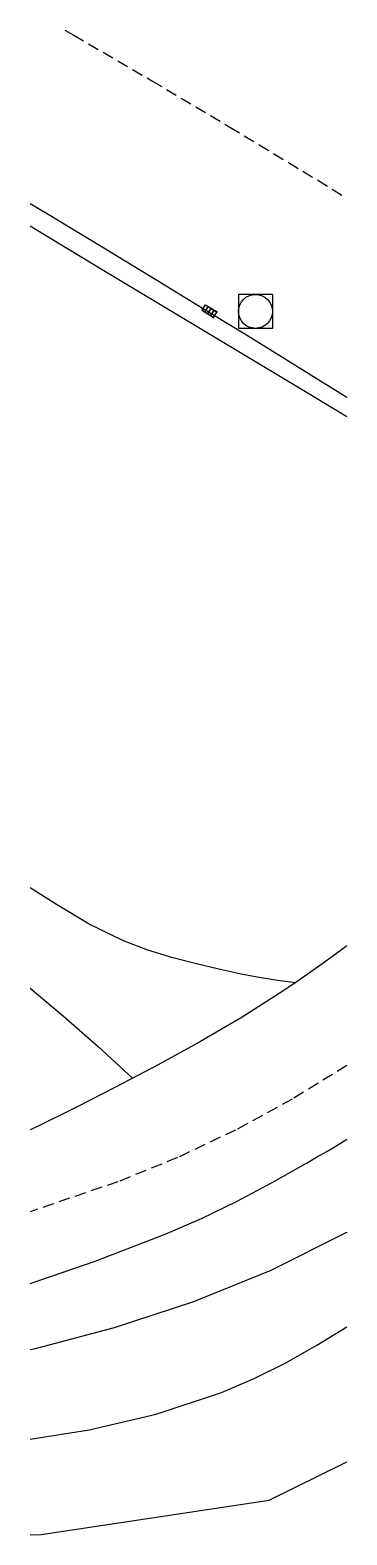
# Model space of a CAD drawing. Header units: millimetres. Extents: x 146000 to 147000, y 145000 to 146000.
# Drawn here: x 146000 to 146014, y 145933.6 to 146000 of the extents above; entities that cross this region are included whole.
import ezdxf

# ---------------------------------------------------------------- set-up
doc = ezdxf.new("R2010")
doc.units = ezdxf.units.MM
doc.linetypes.add('DASHED', pattern=[0.75, 0.5, -0.25])
doc.layers.get('0').update_dxf_attribs({"linetype": 'CONTINUOUS'})
for name, color, linetype in [('W0001', 6, 'DASHED'), ('W0008', 7, 'CONTINUOUS'), ('W0010', 4, 'CONTINUOUS'), ('W0017', 7, 'CONTINUOUS'), ('W0211', 2, 'CONTINUOUS'), ('W0300', 7, 'CONTINUOUS'), ('W0330', 7, 'CONTINUOUS'), ('W0401', 7, 'CONTINUOUS'), ('W0420', 7, 'CONTINUOUS')]:
    doc.layers.add(name, color=color, linetype=linetype)

# ---------------------------------------------------------------- blocks, each defined once
blk = doc.blocks.new('T401')
for p, q in [((-0.3, 0.3), (0, 0.3)), ((-0.3, -0.25), (-0.3, 0.3)), ((-0.3, 0.15), (0, 0.15)), ((-0.3, 0), (0, 0)), ((0, 0.3), (0, -0.25)), ((-0.3, -0.15), (0, -0.15)), ((-0.3, -0.25), (-0.3, -0.3)), ((-0.3, -0.3), (0, -0.3)), ((0, -0.3), (0, -0.25))]:
    blk.add_line(p, q)
blk = doc.blocks.new('T420')
for p, q in [((0.75, 0.75), (-0.75, 0.75)), ((-0.75, 0.75), (-0.75, -0.75)), ((0.75, 0.75), (0.75, -0.75)), ((0.75, -0.75), (-0.75, -0.75))]:
    blk.add_line(p, q)
blk.add_ellipse((0, 0), major_axis=(-0.53, 0.53), ratio=1, start_param=3.926991, end_param=10.210176)

msp = doc.modelspace()

# ---------------------------------------------------------------- linework, layer by layer
at = {"layer": 'W0001'}
for points in [[(146001.543, 146000), (146001.934, 145999.775), (146005.387, 145997.764), (146008.822, 145995.722), (146010.119, 145994.94), (146011.414, 145994.156), (146012.708, 145993.37), (146014, 145992.581)], [(146014, 145954.304), (146011.58, 145952.811), (146009.082, 145951.452), (146006.511, 145950.234), (146003.875, 145949.165), (146000, 145947.845)]]:
    msp.add_lwpolyline(points, dxfattribs=at)
at = {"layer": 'W0008'}
for points in [[(146014, 145983.784), (146012.521, 145984.701), (146011.041, 145985.616), (146009.56, 145986.528), (146008.077, 145987.439), (146005.631, 145988.933), (146003.181, 145990.42), (146000.728, 145991.901), (146000, 145992.339)], [(146014, 145959.589), (146013.305, 145959.07), (146012.602, 145958.561), (146011.891, 145958.063), (146011.173, 145957.576), (146009.374, 145956.431), (146007.534, 145955.355), (146005.664, 145954.333), (146003.776, 145953.347), (146002.057, 145952.466), (146000.325, 145951.603), (146000, 145951.457)], [(146000, 145944.677), (146002.88, 145945.662), (146005.974, 145946.852), (146007.578, 145947.547), (146009.148, 145948.314), (146010.69, 145949.134), (146012.212, 145949.988), (146012.662, 145950.248), (146013.11, 145950.51), (146013.556, 145950.776), (146014, 145951.044)]]:
    msp.add_lwpolyline(points, dxfattribs=at)
at = {"layer": 'W0010'}
msp.add_lwpolyline([(146000, 145991.36), (146001.647, 145990.365), (146003.41, 145989.303), (146005.175, 145988.243), (146006.941, 145987.185), (146008.707, 145986.127), (146010.473, 145985.068), (146012.237, 145984.007), (146014, 145982.944)], dxfattribs=at)
at = {"layer": 'W0017'}
for points in [[(146011.738, 145957.952), (146010.931, 145958.055), (146010.127, 145958.182), (146009.328, 145958.331), (146008.533, 145958.504), (146007.417, 145958.768), (146006.304, 145959.053), (146005.202, 145959.389), (146004.127, 145959.802), (146002.615, 145960.543), (146001.164, 145961.4), (146000, 145962.144)], [(146000, 145957.719), (146001.482, 145956.477), (146003.021, 145955.127), (146004.529, 145953.744)]]:
    msp.add_lwpolyline(points, dxfattribs=at)
at = {"layer": 'W0211'}
msp.add_lwpolyline([(146014, 145946.94), (146013.982, 145946.93), (146013.965, 145946.92), (146013.947, 145946.91), (146013.929, 145946.9), (146010.632, 145945.252), (146007.219, 145943.866), (146003.722, 145942.718), (146000.168, 145941.779), (146000, 145941.745)], dxfattribs=at)
at = {"layer": 'W0300'}
msp.add_lwpolyline([(146000, 145937.805), (146002.606, 145938.219), (146005.569, 145938.907), (146008.46, 145939.865), (146009.903, 145940.48), (146011.305, 145941.181), (146012.668, 145941.951), (146014, 145942.773)], dxfattribs=at)
at = {"layer": 'W0330'}
msp.add_lwpolyline([(146000, 145933.582), (146000.497, 145933.607), (146010.568, 145935.119), (146014, 145936.805)], dxfattribs=at)

# ---------------------------------------------------------------- block references
at = {"layer": 'W0401', "rotation": 58.48744626004012}
for p in [(146008, 145987.717), (146008.011, 145987.722)]:
    msp.add_blockref('T401', p, dxfattribs=at)
at = {"layer": 'W0420'}
msp.add_blockref('T420', (146009.959, 145987.586), dxfattribs=at)

doc.saveas('drawing.dxf')
